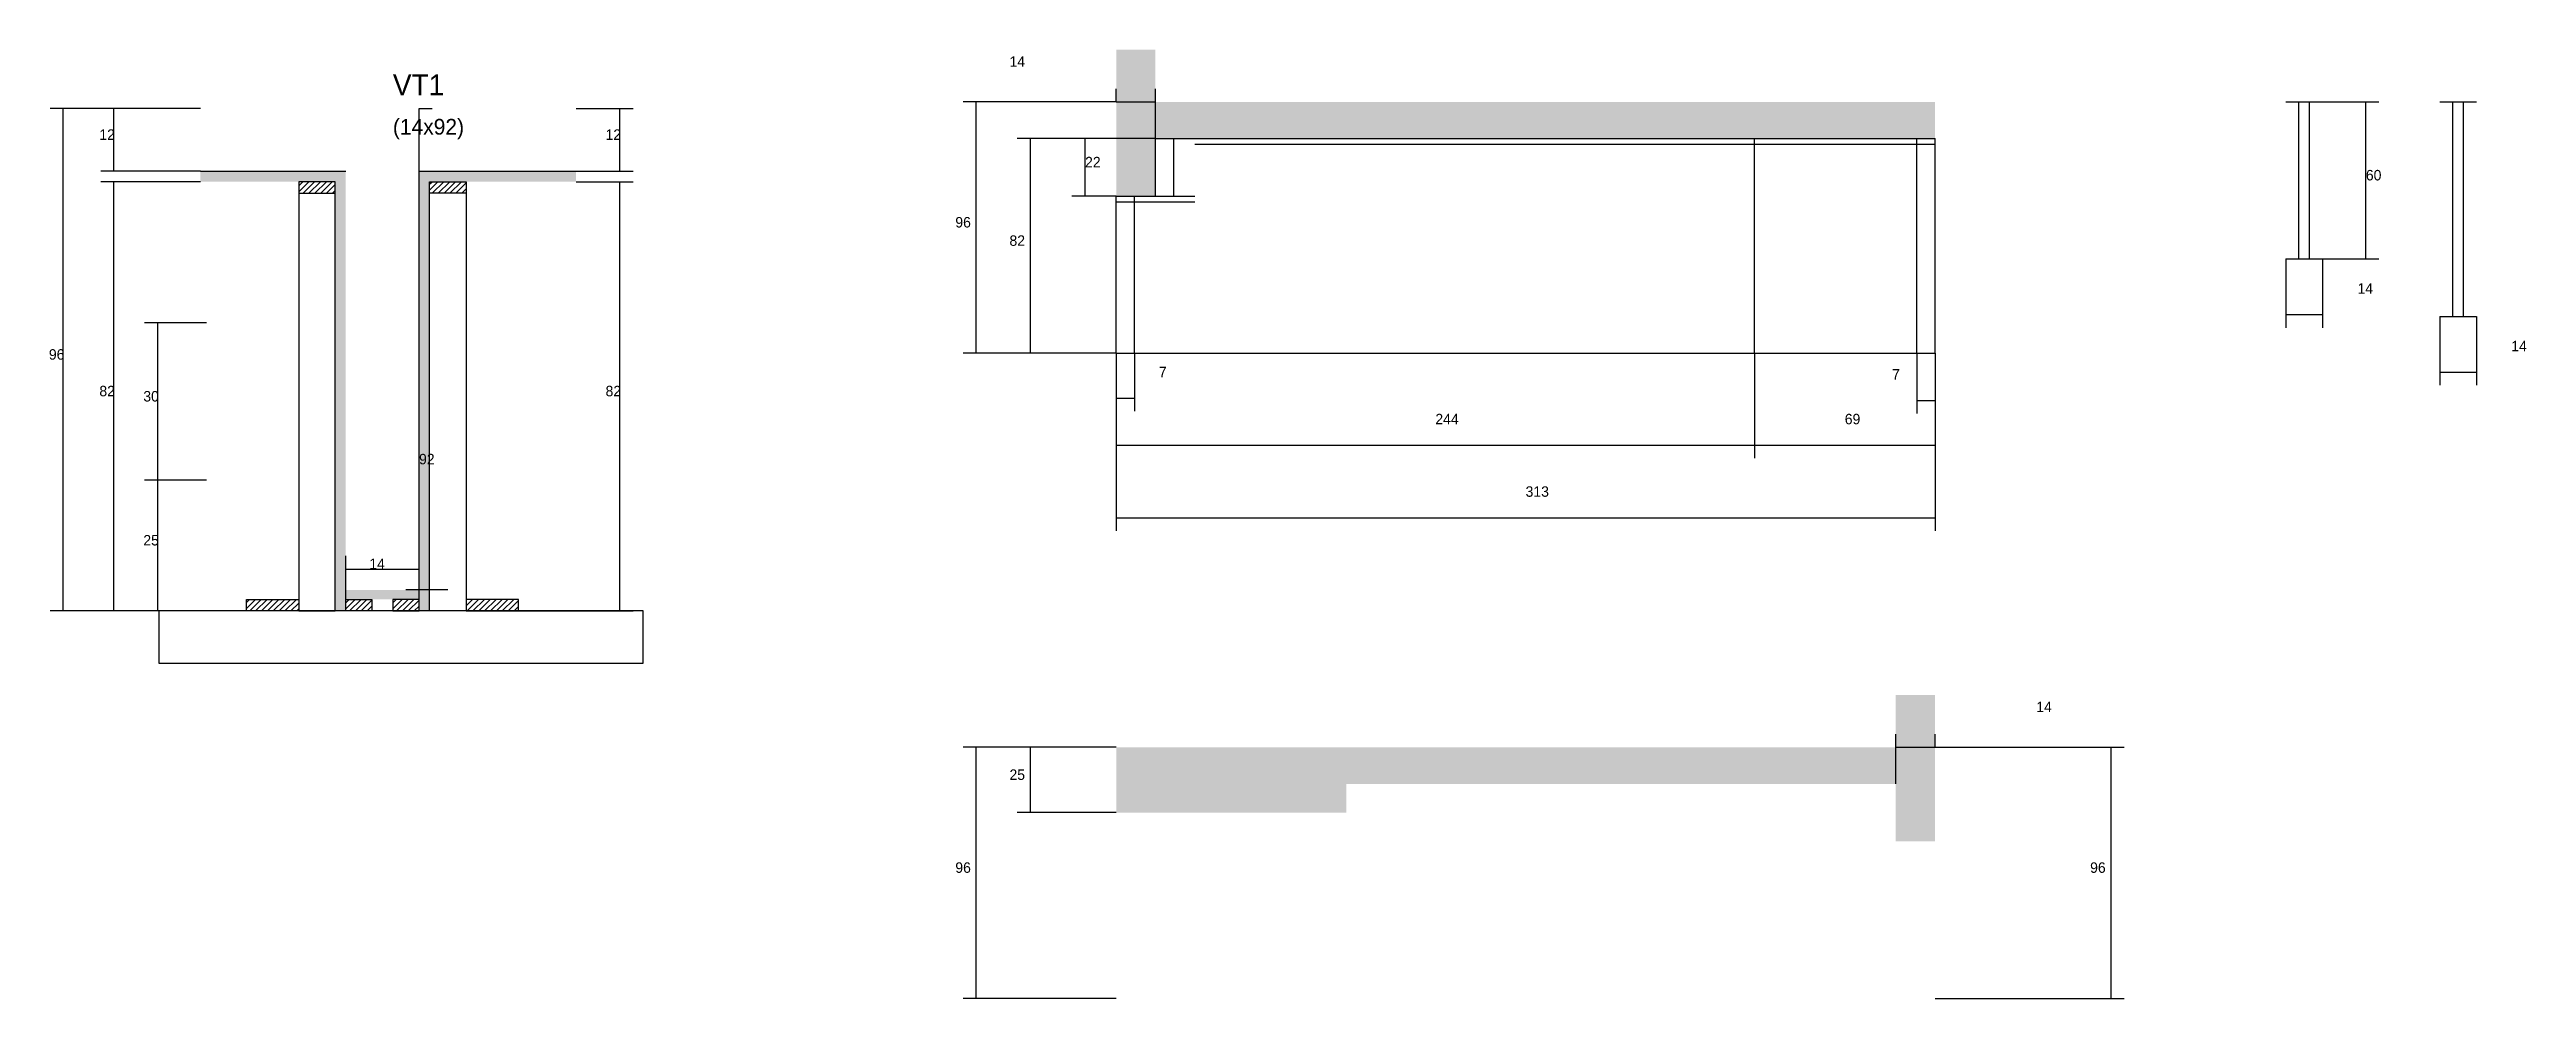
# Model space of a CAD drawing. Header units: metres. Extents: x 941 to 2708, y -7077 to -6693.
# Drawn here: x 1761 to 2708, y -7077 to -6715 of the extents above; entities that cross this region are included whole.
import ezdxf

# ---------------------------------------------------------------- set-up
doc = ezdxf.new("R2010")
doc.units = ezdxf.units.M
for name, color, linetype in [('COTA', 241, 'Continuous'), ('Hachura', 253, 'Continuous'), ('Madeira', 126, 'Continuous'), ('Painéis', 200, 'Continuous'), ('SARR_2.2x7', 40, 'Continuous'), ('SARR_EDITAR', 141, 'Continuous'), ('Texto Seção', 7, 'Continuous')]:
    doc.layers.add(name, color=color, linetype=linetype)

msp = doc.modelspace()

# ---------------------------------------------------------------- texts
at = {"layer": 'COTA'}
for s, p in [('14', (2128.2, -6721.3)), ('12', (1780.3, -6749.2)), ('12', (1973.8, -6749.2)), ('22', (2157.1, -6759.7)), ('60', (2646.7, -6764.7)), ('96', (2107.5, -6782.7)), ('82', (2128.2, -6789.7)), ('14', (2643.5, -6808)), ('14', (2702.3, -6830)), ('96', (1761, -6833.2)), ('7', (2185.3, -6839.9)), ('82', (1780.3, -6847.2)), ('30', (1797.1, -6849.2)), ('82', (1973.8, -6847.2)), ('7', (2465.6, -6840.8)), ('244', (2291, -6857.9)), ('69', (2447.5, -6857.9)), ('92', (1902.5, -6873.2)), ('313', (2325.5, -6885.6)), ('25', (1797.1, -6904.2)), ('14', (1883.5, -6913.2)), ('14', (2520.7, -6967.9)), ('25', (2128.2, -6993.8)), ('96', (2107.5, -7029.3)), ('96', (2541.3, -7029.3))]:
    msp.add_text(s, height=4, dxfattribs=at).set_placement(p)
at = {"layer": 'Texto Seção'}
for s, height, p in [('VT1', 8, (1892.5, -6732.2)), ('(14x92)', 6, (1892.5, -6747.2))]:
    msp.add_text(s, height=height, dxfattribs=at).set_placement(p)

# ---------------------------------------------------------------- hatches: boundary and pattern name
at = {"layer": 'COTA'}
h = msp.add_hatch(dxfattribs=at)
h.set_pattern_fill('AR-CONC', scale=0.03)
h.paths.add_polyline_path([(2184, -6748.7), (2482, -6748.7), (2482, -6734.7), (2184, -6734.7), (2184, -6714.7), (2169, -6714.7), (2169, -6770.7), (2184, -6770.7)])
h = msp.add_hatch(dxfattribs=at)
h.set_pattern_fill('AR-CONC', scale=0.03)
h.paths.add_polyline_path([(2257, -7006.3), (2257, -6995.3), (2467, -6995.3), (2467, -7017.3), (2482, -7017.3), (2482, -6961.3), (2467, -6961.3), (2467, -6981.3), (2169, -6981.3), (2169, -7006.3)])
at = {"layer": 'Hachura'}
h = msp.add_hatch(color=8, dxfattribs=at)
h.dxf.hatch_style = 1
h.paths.add_polyline_path([(1874.5, -6765.2), (1874.5, -6761.2), (1874.5, -6761.2), (1818.9, -6761.2), (1818.9, -6761.2), (1818.9, -6765.2), (1818.9, -6765.2), (1874.5, -6765.2)])
h = msp.add_hatch(dxfattribs=at)
h.set_pattern_fill('ANSI31', scale=0.5)
h.paths.add_polyline_path([(1870.5, -6769.6), (1870.5, -6765.2), (1870.5, -6765.2), (1856.5, -6765.2), (1856.5, -6765.2), (1856.5, -6769.6), (1856.5, -6769.6), (1870.5, -6769.6)])
h = msp.add_hatch(color=8, dxfattribs=at)
h.dxf.hatch_style = 1
h.paths.add_polyline_path([(1870.5, -6765.2), (1874.5, -6765.2), (1874.5, -6765.2), (1874.5, -6929.2), (1874.5, -6929.2), (1870.5, -6929.2), (1870.5, -6929.2), (1870.5, -6765.2)])
h = msp.add_hatch(color=8, dxfattribs=at)
h.dxf.hatch_style = 1
h.paths.add_polyline_path([(1962.5, -6765.2), (1962.5, -6761.2), (1962.5, -6761.2), (1902.5, -6761.2), (1902.5, -6761.2), (1902.5, -6765.2), (1902.5, -6765.2), (1962.5, -6765.2)])
h = msp.add_hatch(color=8, dxfattribs=at)
h.dxf.hatch_style = 1
h.paths.add_polyline_path([(1906.5, -6765.2), (1902.5, -6765.2), (1902.5, -6765.2), (1902.5, -6929.2), (1902.5, -6929.2), (1906.5, -6929.2), (1906.5, -6929.2), (1906.5, -6765.2)])
h = msp.add_hatch(dxfattribs=at)
h.set_pattern_fill('ANSI31', scale=0.5)
h.paths.add_polyline_path([(1906.5, -6769.6), (1906.5, -6765.2), (1906.5, -6765.2), (1920.5, -6765.2), (1920.5, -6765.2), (1920.5, -6769.6), (1920.5, -6769.6), (1906.5, -6769.6)])
h = msp.add_hatch(color=8, dxfattribs=at)
h.dxf.hatch_style = 1
h.paths.add_polyline_path([(1902.5, -6924.8), (1902.5, -6921.2), (1902.5, -6921.2), (1874.5, -6921.2), (1874.5, -6921.2), (1874.5, -6924.8), (1874.5, -6924.8), (1902.5, -6924.8)])
h = msp.add_hatch(dxfattribs=at)
h.set_pattern_fill('ANSI31', scale=0.5)
h.paths.add_polyline_path([(1836.5, -6929.2), (1836.5, -6924.8), (1836.5, -6924.8), (1856.5, -6924.8), (1856.5, -6924.8), (1856.5, -6929.2), (1856.5, -6929.2), (1836.5, -6929.2)])
h = msp.add_hatch(dxfattribs=at)
h.set_pattern_fill('ANSI31', scale=0.5)
h.paths.add_polyline_path([(1874.5, -6929.2), (1874.5, -6924.8), (1874.5, -6924.8), (1884.5, -6924.8), (1884.5, -6924.8), (1884.5, -6929.2), (1884.5, -6929.2), (1874.5, -6929.2)])
h = msp.add_hatch(dxfattribs=at)
h.set_pattern_fill('ANSI31', scale=0.5)
h.paths.add_polyline_path([(1902.5, -6929.2), (1902.5, -6924.8), (1902.5, -6924.8), (1892.5, -6924.8), (1892.5, -6924.8), (1892.5, -6929.2), (1892.5, -6929.2), (1902.5, -6929.2)])
h = msp.add_hatch(dxfattribs=at)
h.set_pattern_fill('ANSI31', scale=0.5)
h.paths.add_polyline_path([(1940.5, -6929.2), (1940.5, -6924.8), (1940.5, -6924.8), (1920.5, -6924.8), (1920.5, -6924.8), (1920.5, -6929.2), (1920.5, -6929.2), (1940.5, -6929.2)])

# ---------------------------------------------------------------- linework, layer by layer
at = {"layer": 'COTA'}
for p, q in [((2169, -6734.7), (2169, -6729.7)), ((2184, -6748.7), (2184, -6729.7)), ((1818.9, -6737.2), (1761.5, -6737.2)), ((1766.5, -6929.2), (1766.5, -6737.2)), ((1818.9, -6737.2), (1780.8, -6737.2)), ((1785.8, -6761.2), (1785.8, -6737.2)), ((1902.5, -6921.2), (1902.5, -6737.2)), ((1902.5, -6737.2), (1907.5, -6737.2)), ((1962.5, -6737.2), (1984.3, -6737.2)), ((1979.3, -6761.2), (1979.3, -6737.2)), ((2169, -6734.7), (2110.5, -6734.7)), ((2115.5, -6830.7), (2115.5, -6734.7)), ((2169, -6734.7), (2184, -6734.7)), ((2630.1, -6734.7), (2651.7, -6734.7)), ((2646.7, -6794.7), (2646.7, -6734.7)), ((2184, -6748.7), (2131.2, -6748.7)), ((2136.2, -6830.7), (2136.2, -6748.7)), ((2184, -6748.7), (2152.1, -6748.7)), ((2157.1, -6770.7), (2157.1, -6748.7)), ((1818.9, -6761.2), (1780.8, -6761.2)), ((1818.9, -6765.2), (1780.8, -6765.2)), ((1785.8, -6929.2), (1785.8, -6765.2)), ((1962.5, -6761.2), (1984.3, -6761.2)), ((1962.5, -6765.2), (1984.3, -6765.2)), ((1979.3, -6929.2), (1979.3, -6765.2)), ((2169, -6770.7), (2152.1, -6770.7)), ((2616.1, -6794.7), (2616.1, -6821)), ((2630.1, -6794.7), (2651.7, -6794.7)), ((2630.1, -6794.7), (2630.1, -6821)), ((2616.1, -6816), (2630.1, -6816)), ((2675, -6816.7), (2675, -6843)), ((2689, -6816.7), (2689, -6843)), ((1821.2, -6819.1), (1797.6, -6819.1)), ((1802.6, -6879.2), (1802.6, -6819.1)), ((2169, -6830.7), (2110.5, -6830.7)), ((2169, -6830.7), (2131.2, -6830.7)), ((2169, -6830.7), (2169, -6870.9)), ((2169, -6830.7), (2169, -6898.6)), ((2169, -6830.7), (2169, -6852.9)), ((2176, -6830.7), (2176, -6852.9)), ((2413, -6830.7), (2413, -6870.9)), ((2413, -6830.7), (2413, -6870.9)), ((2475, -6830.7), (2475, -6853.8)), ((2482, -6830.7), (2482, -6898.6)), ((2482, -6830.7), (2482, -6870.9)), ((2482, -6830.7), (2482, -6853.8)), ((2675, -6838), (2689, -6838)), ((2169, -6847.9), (2176, -6847.9)), ((2475, -6848.8), (2482, -6848.8)), ((2169, -6865.9), (2413, -6865.9)), ((2413, -6865.9), (2482, -6865.9)), ((1821.2, -6879.2), (1797.6, -6879.2)), ((1821.2, -6879.2), (1797.6, -6879.2)), ((1802.6, -6929.2), (1802.6, -6879.2)), ((2169, -6893.6), (2482, -6893.6)), ((1874.5, -6929.2), (1874.5, -6908.2)), ((1902.5, -6929.2), (1902.5, -6908.2)), ((1874.5, -6913.2), (1902.5, -6913.2)), ((1913.5, -6921.2), (1897.5, -6921.2)), ((1840.9, -6929.2), (1761.5, -6929.2)), ((1840.9, -6929.2), (1780.8, -6929.2)), ((1821.2, -6929.2), (1797.6, -6929.2)), ((1936.1, -6929.2), (1984.3, -6929.2)), ((2467, -6995.3), (2467, -6976.3)), ((2482, -6981.3), (2482, -6976.3)), ((2169, -6981.3), (2110.5, -6981.3)), ((2115.5, -7077.3), (2115.5, -6981.3)), ((2169, -6981.3), (2131.2, -6981.3)), ((2136.2, -7006.3), (2136.2, -6981.3)), ((2467, -6981.3), (2482, -6981.3)), ((2482, -6981.3), (2554.3, -6981.3)), ((2549.3, -7077.3), (2549.3, -6981.3)), ((2169, -7006.3), (2131.2, -7006.3)), ((2169, -7077.3), (2110.5, -7077.3)), ((2482, -7077.3), (2554.3, -7077.3))]:
    msp.add_line(p, q, dxfattribs=at)
at = {"layer": 'Madeira'}
for points in [[(1870.5, -6769.6), (1870.5, -6765.2), (1856.5, -6765.2), (1856.5, -6769.6)], [(1870.5, -6765.2), (1856.5, -6765.2), (1856.5, -6929.2), (1870.5, -6929.2)], [(1906.5, -6769.6), (1906.5, -6765.2), (1920.5, -6765.2), (1920.5, -6769.6)], [(1906.5, -6765.2), (1920.5, -6765.2), (1920.5, -6929.2), (1906.5, -6929.2)], [(1803, -6949.2), (1988.2, -6949.2), (1988.2, -6929.2), (1803, -6929.2)], [(1836.5, -6929.2), (1836.5, -6924.8), (1856.5, -6924.8), (1856.5, -6929.2)], [(1874.5, -6929.2), (1874.5, -6924.8), (1884.5, -6924.8), (1884.5, -6929.2)], [(1902.5, -6929.2), (1902.5, -6924.8), (1892.5, -6924.8), (1892.5, -6929.2)], [(1940.5, -6929.2), (1940.5, -6924.8), (1920.5, -6924.8), (1920.5, -6929.2)]]:
    msp.add_lwpolyline(points, close=True, dxfattribs=at)
at = {"layer": 'Painéis'}
for p, q in [((2616.1, -6734.7), (2630.1, -6734.7)), ((2675, -6734.7), (2689, -6734.7)), ((2184, -6748.7), (2482, -6748.7)), ((2184, -6770.7), (2184, -6748.7)), ((2413, -6830.7), (2413, -6748.7)), ((2482, -6830.7), (2482, -6748.7)), ((1818.9, -6761.2), (1874.5, -6761.2)), ((1902.5, -6761.2), (1962.5, -6761.2)), ((2169, -6770.7), (2184, -6770.7)), ((2169, -6830.7), (2169, -6770.7)), ((2616.1, -6794.7), (2630.1, -6794.7)), ((2675, -6816.7), (2689, -6816.7)), ((2169, -6830.7), (2482, -6830.7))]:
    msp.add_line(p, q, dxfattribs=at)
at = {"layer": 'SARR_2.2x7'}
for p, q in [((2191, -6770.7), (2191, -6748.7)), ((2199, -6750.9), (2413, -6750.9)), ((2413, -6750.9), (2482, -6750.9)), ((2475, -6830.7), (2475, -6748.7)), ((2169, -6772.9), (2199, -6772.9)), ((2176, -6830.7), (2176, -6770.7)), ((2184, -6770.7), (2199, -6770.7))]:
    msp.add_line(p, q, dxfattribs=at)
at = {"layer": 'SARR_EDITAR'}
for p, q in [((2621.1, -6794.7), (2621.1, -6734.7)), ((2625.1, -6794.7), (2625.1, -6734.7)), ((2680, -6816.7), (2680, -6734.7)), ((2684, -6816.7), (2684, -6734.7))]:
    msp.add_line(p, q, dxfattribs=at)

msp.set_redraw_order([(e.dxf.handle, doc.entitydb.next_handle()) for e in msp.query("TEXT MTEXT ATTDEF DIMENSION ARC_DIMENSION")])  # texts and dimensions are drawn at this point

doc.saveas('drawing.dxf')
